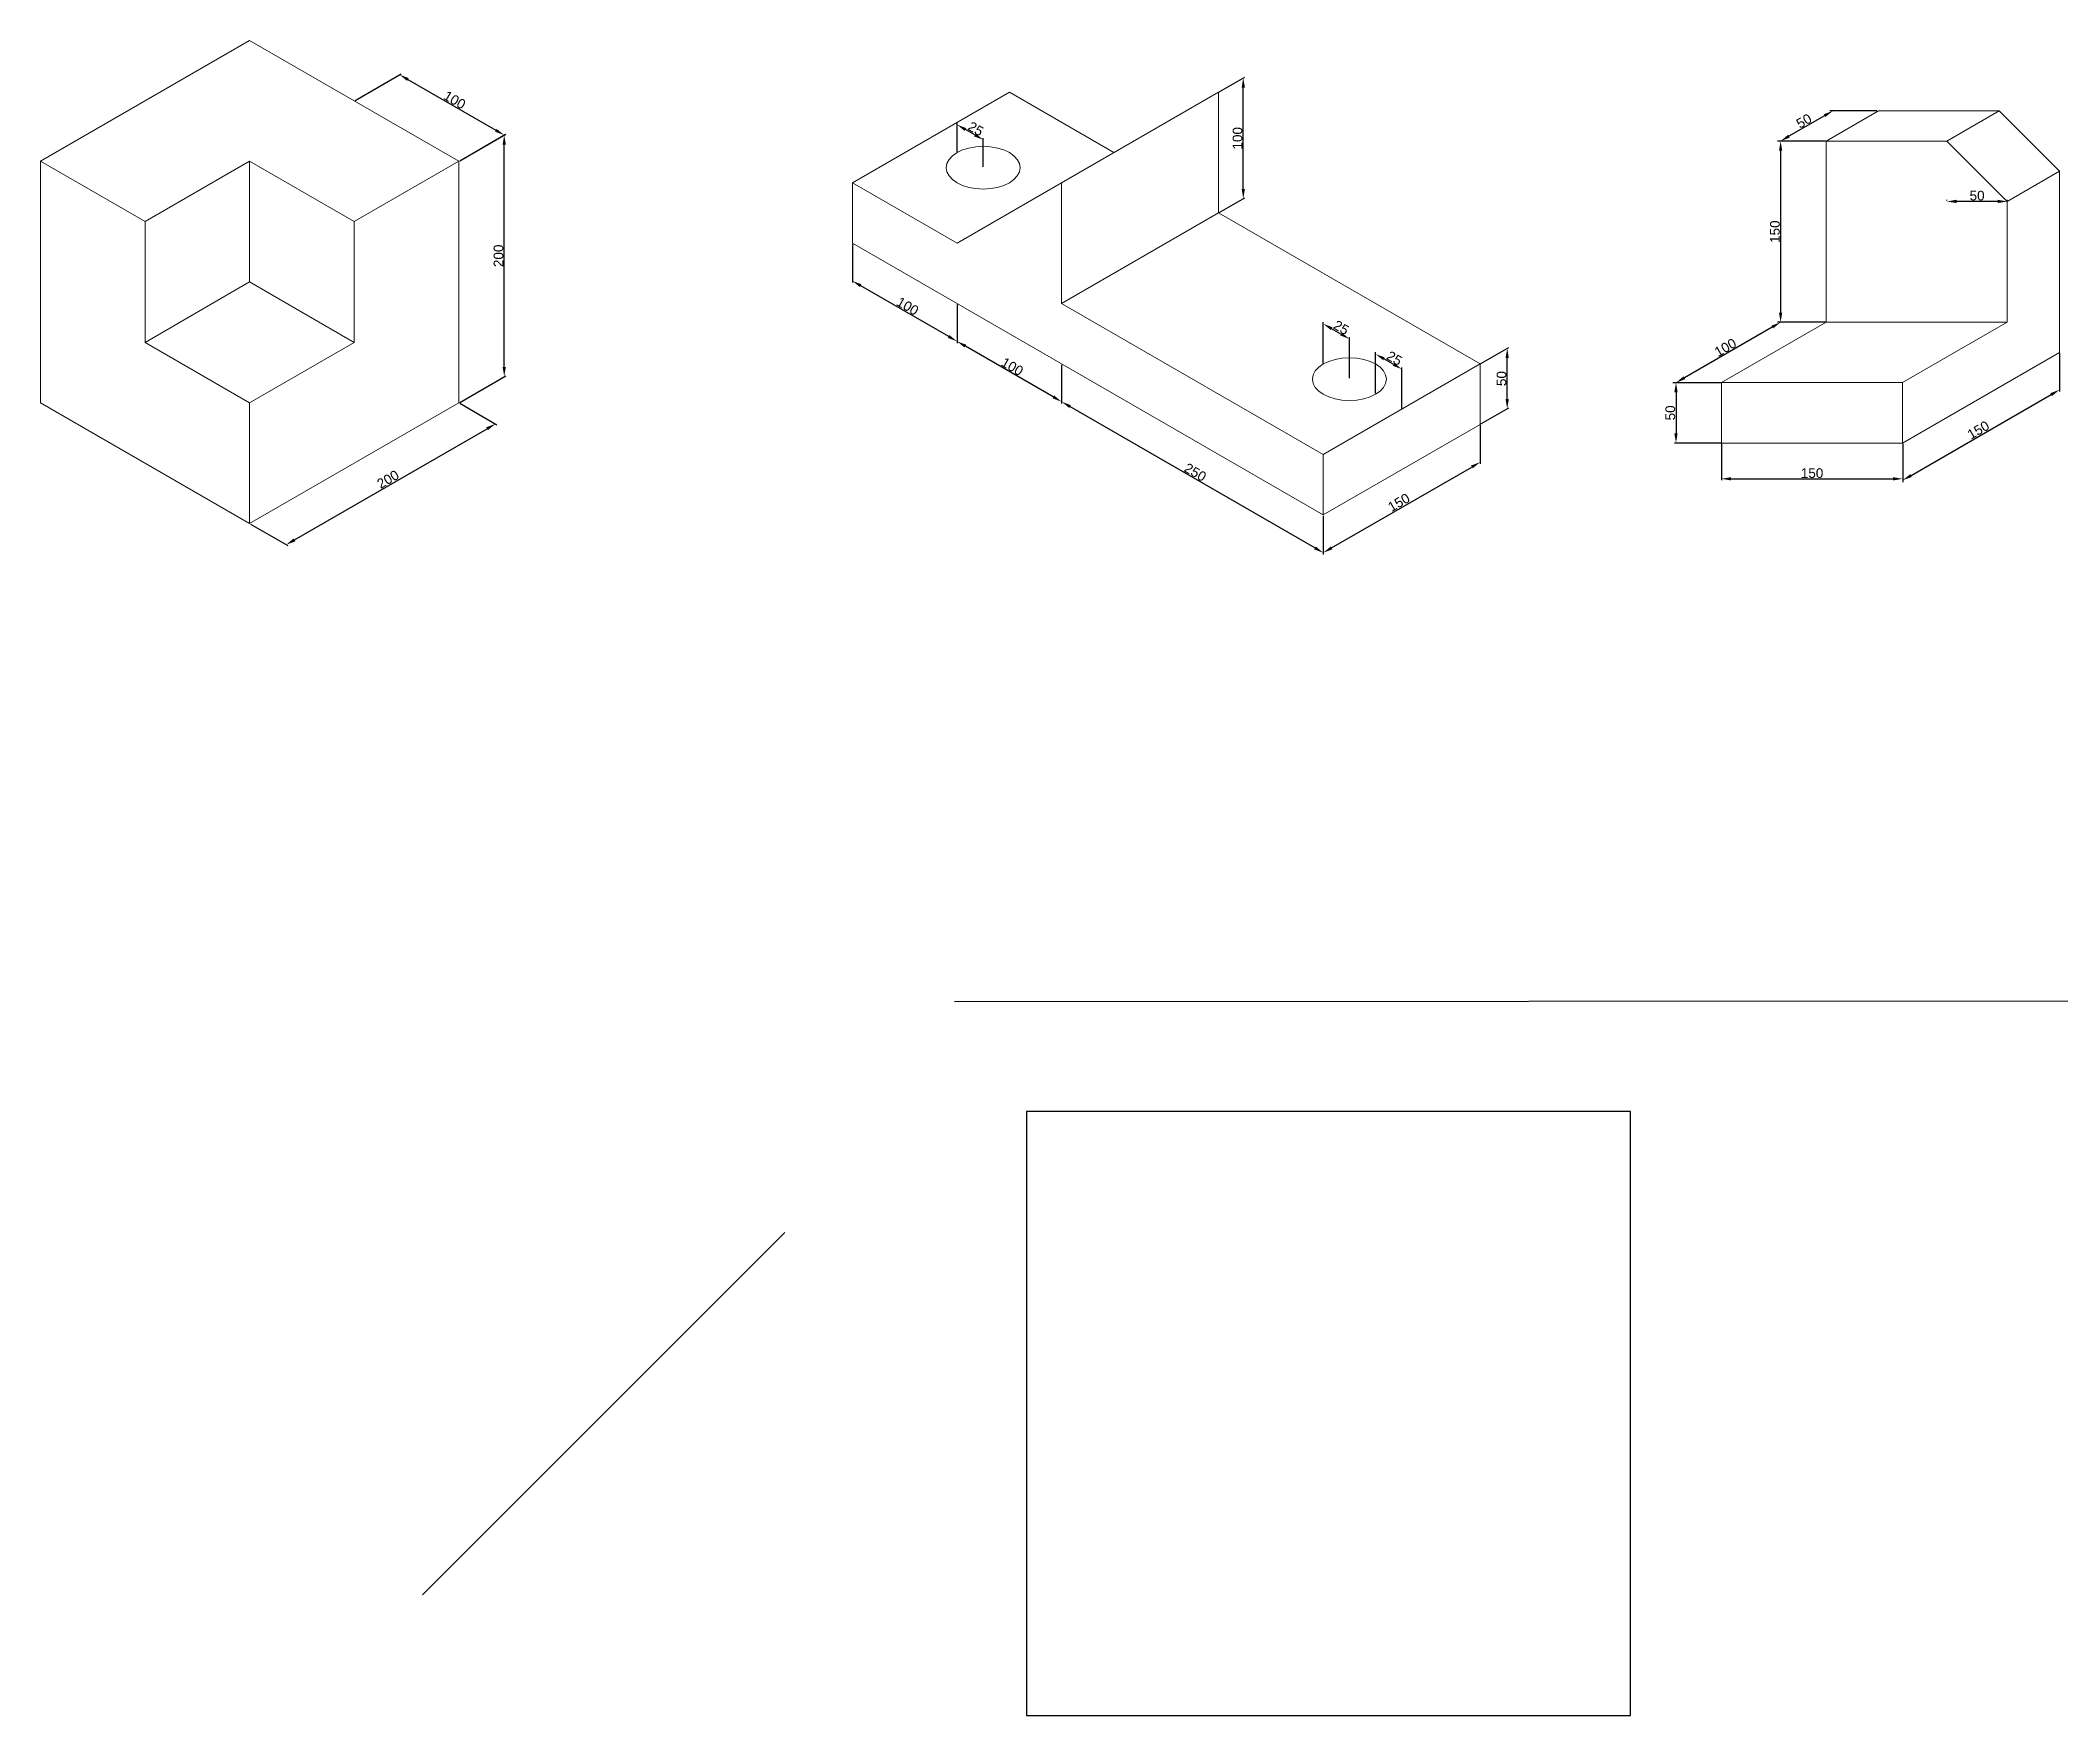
# Model space of a CAD drawing. Header units: millimetres. Extents: x -66 to 3377, y 0 to 1537.
# Drawn here: x -66 to 1605, y 150 to 1537 of the extents above; entities that cross this region are included whole.
import ezdxf

# ---------------------------------------------------------------- set-up
doc = ezdxf.new("R2010")
doc.units = ezdxf.units.MM
doc.layers.add('Dimensions', color=94, linetype='Continuous')
doc.layers.add('Figura', color=7, linetype='Continuous', lineweight=20)
doc.styles.get("Standard").update_dxf_attribs({"font": 'arial.ttf'})
doc.dimstyles.new('DAPC', dxfattribs={"dimtxt": 8, "dimasz": 8, "dimexe": 1.25, "dimexo": 0.625, "dimtad": 1, "dimtxsty": 'Standard', "dimcen": 2.5, "dimadec": 0, "dimazin": 0, "dimtfac": 1, "dimtmove": 0, "dimatfit": 3, "dimfxl": 1, "dimarcsym": 0})

msp = doc.modelspace()

# ---------------------------------------------------------------- blocks, each defined once
blk = doc.blocks.new('*D17')
at = {"layer": 'Defpoints', "color": 0, "transparency": 16777216}
for p in [(1125.5, 1218.9), (1125.5, 1187.6), (995.6, 1143.9)]:
    blk.add_point(p, dxfattribs=at)
at = {"layer": 'Dimensions', "color": 0, "lineweight": -2, "transparency": 16777216}
for p, q in [((1125.5, 1218.2), (1125.5, 1186.2)), ((1002.5, 1116.6), (1118.6, 1183.6)), ((995.6, 1143.2), (995.6, 1111.2))]:
    blk.add_line(p, q, dxfattribs=at)
at = {"layer": 'Dimensions', "color": 0, "transparency": 16777216}
for points in [[(1117.9, 1184.8), (1119.3, 1182.5), (1125.5, 1187.6)], [(1001.9, 1117.8), (1003.2, 1115.5), (995.6, 1112.6)]]:
    blk.add_solid(points, dxfattribs=at)
at = {"layer": 'Dimensions', "color": 0, "transparency": 16777216, "insert": (1058.2, 1154.2), "char_height": 8, "attachment_point": 5, "rotation": 30}
blk.add_mtext('150', dxfattribs=at)
blk = doc.blocks.new('*D18')
at = {"layer": 'Defpoints', "color": 0, "transparency": 16777216}
for p in [(779.1, 1268.9), (779.1, 1237.6), (995.6, 1143.9)]:
    blk.add_point(p, dxfattribs=at)
at = {"layer": 'Dimensions', "color": 0, "lineweight": -2, "transparency": 16777216}
for p, q in [((779.1, 1268.2), (779.1, 1236.2)), ((988.7, 1116.6), (786, 1233.6)), ((995.6, 1143.2), (995.6, 1111.2))]:
    blk.add_line(p, q, dxfattribs=at)
at = {"layer": 'Dimensions', "color": 0, "transparency": 16777216}
for points in [[(786.7, 1234.8), (785.4, 1232.5), (779.1, 1237.6)], [(989.4, 1117.8), (988, 1115.5), (995.6, 1112.6)]]:
    blk.add_solid(points, dxfattribs=at)
at = {"layer": 'Dimensions', "color": 0, "transparency": 16777216, "insert": (889.7, 1179.2), "char_height": 8, "attachment_point": 5, "rotation": 330}
blk.add_mtext('250', dxfattribs=at)
blk = doc.blocks.new('*D19')
at = {"layer": 'Defpoints', "color": 0, "transparency": 16777216}
for p in [(692.5, 1318.9), (692.5, 1287.6), (779.1, 1268.9)]:
    blk.add_point(p, dxfattribs=at)
at = {"layer": 'Dimensions', "color": 0, "lineweight": -2, "transparency": 16777216}
for p, q in [((692.5, 1318.2), (692.5, 1286.2)), ((772.2, 1241.6), (699.4, 1283.6)), ((779.1, 1268.2), (779.1, 1236.2))]:
    blk.add_line(p, q, dxfattribs=at)
at = {"layer": 'Dimensions', "color": 0, "transparency": 16777216}
for points in [[(700.1, 1284.8), (698.8, 1282.5), (692.5, 1287.6)], [(772.9, 1242.8), (771.5, 1240.5), (779.1, 1237.6)]]:
    blk.add_solid(points, dxfattribs=at)
at = {"layer": 'Dimensions', "color": 0, "transparency": 16777216, "insert": (738.2, 1266.7), "char_height": 8, "attachment_point": 5, "rotation": 330}
blk.add_mtext('100', dxfattribs=at)
blk = doc.blocks.new('*D20')
at = {"layer": 'Defpoints', "color": 0, "transparency": 16777216}
for p in [(605.9, 1368.9), (605.9, 1337.6), (692.5, 1318.9)]:
    blk.add_point(p, dxfattribs=at)
at = {"layer": 'Dimensions', "color": 0, "lineweight": -2, "transparency": 16777216}
for p, q in [((605.9, 1368.2), (605.9, 1336.2)), ((685.6, 1291.6), (612.8, 1333.6)), ((692.5, 1318.2), (692.5, 1286.2))]:
    blk.add_line(p, q, dxfattribs=at)
at = {"layer": 'Dimensions', "color": 0, "transparency": 16777216}
for points in [[(613.5, 1334.8), (612.2, 1332.5), (605.9, 1337.6)], [(686.2, 1292.8), (684.9, 1290.5), (692.5, 1287.6)]]:
    blk.add_solid(points, dxfattribs=at)
at = {"layer": 'Dimensions', "color": 0, "transparency": 16777216, "insert": (651.6, 1316.7), "char_height": 8, "attachment_point": 5, "rotation": 330}
blk.add_mtext('100', dxfattribs=at)
blk = doc.blocks.new('*D21')
at = {"layer": 'Defpoints', "color": 0, "transparency": 16777216}
for p in [(995.6, 1302.1), (995.6, 1268.9), (1017.3, 1256.4)]:
    blk.add_point(p, dxfattribs=at)
at = {"layer": 'Dimensions', "color": 0, "lineweight": -2, "transparency": 16777216}
for p, q in [((995.6, 1269.6), (995.6, 1303.6)), ((1010.3, 1293.6), (1002.5, 1298.1)), ((1017.3, 1257.1), (1017.3, 1291.1))]:
    blk.add_line(p, q, dxfattribs=at)
at = {"layer": 'Dimensions', "color": 0, "transparency": 16777216}
for points in [[(1003.2, 1299.3), (1001.9, 1297), (995.6, 1302.1)], [(1011, 1294.8), (1009.7, 1292.5), (1017.3, 1289.6)]]:
    blk.add_solid(points, dxfattribs=at)
at = {"layer": 'Dimensions', "color": 0, "transparency": 16777216, "insert": (1010.5, 1299), "char_height": 8, "attachment_point": 5, "rotation": 330}
blk.add_mtext('25', dxfattribs=at)
blk = doc.blocks.new('*D22')
at = {"layer": 'Defpoints', "color": 0, "transparency": 16777216}
for p in [(692.5, 1467), (692.5, 1443.9), (714.2, 1431.4)]:
    blk.add_point(p, dxfattribs=at)
at = {"layer": 'Dimensions', "color": 0, "lineweight": -2, "transparency": 16777216}
for p, q in [((692.5, 1444.6), (692.5, 1468.4)), ((707.2, 1458.5), (699.4, 1463)), ((714.2, 1432.1), (714.2, 1455.9))]:
    blk.add_line(p, q, dxfattribs=at)
at = {"layer": 'Dimensions', "color": 0, "transparency": 16777216}
for points in [[(700.1, 1464.1), (698.8, 1461.8), (692.5, 1467)], [(707.9, 1459.6), (706.6, 1457.3), (714.2, 1454.5)]]:
    blk.add_solid(points, dxfattribs=at)
at = {"layer": 'Dimensions', "color": 0, "transparency": 16777216, "insert": (708, 1463.5), "char_height": 8, "attachment_point": 5, "rotation": 330}
blk.add_mtext('25', dxfattribs=at)
blk = doc.blocks.new('*D23')
at = {"layer": 'Defpoints', "color": 0, "transparency": 16777216}
for p in [(1038.9, 1277.1), (1038.9, 1243.9), (1060.6, 1231.4)]:
    blk.add_point(p, dxfattribs=at)
at = {"layer": 'Dimensions', "color": 0, "lineweight": -2, "transparency": 16777216}
for p, q in [((1038.9, 1244.6), (1038.9, 1278.6)), ((1053.6, 1268.6), (1045.8, 1273.1)), ((1060.6, 1232.1), (1060.6, 1266.1))]:
    blk.add_line(p, q, dxfattribs=at)
at = {"layer": 'Dimensions', "color": 0, "transparency": 16777216}
for points in [[(1046.5, 1274.3), (1045.2, 1272), (1038.9, 1277.1)], [(1054.3, 1269.8), (1053, 1267.5), (1060.6, 1264.6)]]:
    blk.add_solid(points, dxfattribs=at)
at = {"layer": 'Dimensions', "color": 0, "transparency": 16777216, "insert": (1054.5, 1273.6), "char_height": 8, "attachment_point": 5, "rotation": 330}
blk.add_mtext('25', dxfattribs=at)
blk = doc.blocks.new('*D24')
at = {"layer": 'Defpoints', "color": 0, "transparency": 16777216}
for p in [(929.4, 1505.7), (909, 1493.9), (909, 1393.9)]:
    blk.add_point(p, dxfattribs=at)
at = {"layer": 'Dimensions', "color": 0, "lineweight": -2, "transparency": 16777216}
for p, q in [((909.6, 1494.2), (930.7, 1506.4)), ((929.4, 1413.7), (929.4, 1497.7)), ((909.6, 1394.2), (930.7, 1406.4))]:
    blk.add_line(p, q, dxfattribs=at)
at = {"layer": 'Dimensions', "color": 0, "transparency": 16777216}
for points in [[(928.1, 1497.7), (930.8, 1497.7), (929.4, 1505.7)], [(928.1, 1413.7), (930.8, 1413.7), (929.4, 1405.7)]]:
    blk.add_solid(points, dxfattribs=at)
at = {"layer": 'Dimensions', "color": 0, "transparency": 16777216, "insert": (924.7, 1455.7), "char_height": 8, "attachment_point": 5, "rotation": 90}
blk.add_mtext('100', dxfattribs=at)
blk = doc.blocks.new('*D25')
at = {"layer": 'Defpoints', "color": 0, "transparency": 16777216}
for p in [(280.2, 1236.8), (310.5, 1219.3), (107, 1136.8)]:
    blk.add_point(p, dxfattribs=at)
at = {"layer": 'Dimensions', "color": 0, "lineweight": -2, "transparency": 16777216}
for p, q in [((280.9, 1236.4), (311.7, 1218.6)), ((144.2, 1123.3), (303.5, 1215.3)), ((107.6, 1136.4), (138.5, 1118.6))]:
    blk.add_line(p, q, dxfattribs=at)
at = {"layer": 'Dimensions', "color": 0, "transparency": 16777216}
for points in [[(302.9, 1216.5), (304.2, 1214.1), (310.5, 1219.3)], [(143.5, 1124.5), (144.9, 1122.1), (137.3, 1119.3)]]:
    blk.add_solid(points, dxfattribs=at)
at = {"layer": 'Dimensions', "color": 0, "transparency": 16777216, "insert": (221.5, 1173.4), "char_height": 8, "attachment_point": 5, "rotation": 30}
blk.add_mtext('200', dxfattribs=at)
blk = doc.blocks.new('*D26')
at = {"layer": 'Defpoints', "color": 0, "transparency": 16777216}
for p in [(317.7, 1458.4), (280.2, 1436.8), (280.2, 1236.8)]:
    blk.add_point(p, dxfattribs=at)
at = {"layer": 'Dimensions', "color": 0, "lineweight": -2, "transparency": 16777216}
for p, q in [((280.9, 1437.1), (319, 1459.1)), ((317.7, 1266.4), (317.7, 1450.4)), ((280.9, 1237.1), (319, 1259.1))]:
    blk.add_line(p, q, dxfattribs=at)
at = {"layer": 'Dimensions', "color": 0, "transparency": 16777216}
for points in [[(316.4, 1450.4), (319.1, 1450.4), (317.7, 1458.4)], [(316.4, 1266.4), (319.1, 1266.4), (317.7, 1258.4)]]:
    blk.add_solid(points, dxfattribs=at)
at = {"layer": 'Dimensions', "color": 0, "transparency": 16777216, "insert": (313, 1358.4), "char_height": 8, "attachment_point": 5, "rotation": 90}
blk.add_mtext('200', dxfattribs=at)
blk = doc.blocks.new('*D27')
at = {"layer": 'Defpoints', "color": 0, "transparency": 16777216}
for p in [(193.6, 1486.8), (317.7, 1458.4), (280.2, 1436.8)]:
    blk.add_point(p, dxfattribs=at)
at = {"layer": 'Dimensions', "color": 0, "lineweight": -2, "transparency": 16777216}
for p, q in [((194.3, 1487.1), (232.3, 1509.1)), ((238, 1504.4), (310.7, 1462.4)), ((280.9, 1437.1), (318.9, 1459.1))]:
    blk.add_line(p, q, dxfattribs=at)
at = {"layer": 'Dimensions', "color": 0, "transparency": 16777216}
for points in [[(238.6, 1505.5), (237.3, 1503.2), (231.1, 1508.4)], [(311.4, 1463.5), (310.1, 1461.2), (317.7, 1458.4)]]:
    blk.add_solid(points, dxfattribs=at)
at = {"layer": 'Dimensions', "color": 0, "transparency": 16777216, "insert": (276.7, 1487.4), "char_height": 8, "attachment_point": 5, "rotation": 330}
blk.add_mtext('100', dxfattribs=at)
blk = doc.blocks.new('*D28')
at = {"layer": 'Defpoints', "color": 0, "transparency": 16777216}
for p in [(1147.9, 1281.8), (1125.5, 1268.9), (1125.5, 1218.9)]:
    blk.add_point(p, dxfattribs=at)
at = {"layer": 'Dimensions', "color": 0, "lineweight": -2, "transparency": 16777216}
for p, q in [((1126.1, 1269.2), (1149.1, 1282.5)), ((1147.9, 1239.8), (1147.9, 1273.8)), ((1126.1, 1219.2), (1149.1, 1232.5))]:
    blk.add_line(p, q, dxfattribs=at)
at = {"layer": 'Dimensions', "color": 0, "transparency": 16777216}
for points in [[(1146.5, 1273.8), (1149.2, 1273.8), (1147.9, 1281.8)], [(1146.5, 1239.8), (1149.2, 1239.8), (1147.9, 1231.8)]]:
    blk.add_solid(points, dxfattribs=at)
at = {"layer": 'Dimensions', "color": 0, "transparency": 16777216, "insert": (1143.2, 1256.8), "char_height": 8, "attachment_point": 5, "rotation": 90}
blk.add_mtext('50', dxfattribs=at)
blk = doc.blocks.new('*D29')
at = {"layer": 'Defpoints', "color": 0, "transparency": 16777216}
for p in [(1325.2, 1203.4), (1475.2, 1203.4), (1475.2, 1173.8)]:
    blk.add_point(p, dxfattribs=at)
at = {"layer": 'Dimensions', "color": 0, "lineweight": -2, "transparency": 16777216}
for p, q in [((1325.2, 1202.8), (1325.2, 1172.6)), ((1475.2, 1202.8), (1475.2, 1172.6)), ((1333.2, 1173.8), (1467.2, 1173.8))]:
    blk.add_line(p, q, dxfattribs=at)
at = {"layer": 'Dimensions', "color": 0, "transparency": 16777216}
for points in [[(1333.2, 1175.2), (1333.2, 1172.5), (1325.2, 1173.8)], [(1467.2, 1175.2), (1467.2, 1172.5), (1475.2, 1173.8)]]:
    blk.add_solid(points, dxfattribs=at)
at = {"layer": 'Dimensions', "color": 0, "transparency": 16777216, "insert": (1400.2, 1178.5), "char_height": 8, "attachment_point": 5}
blk.add_mtext('150', dxfattribs=at)
blk = doc.blocks.new('*D30')
at = {"layer": 'Defpoints', "color": 0, "transparency": 16777216}
for p in [(1605.1, 1278.4), (1605.1, 1247.6), (1475.2, 1203.4)]:
    blk.add_point(p, dxfattribs=at)
at = {"layer": 'Dimensions', "color": 0, "lineweight": -2, "transparency": 16777216}
for p, q in [((1605.1, 1277.7), (1605.1, 1246.1)), ((1482.1, 1176.6), (1598.2, 1243.6)), ((1475.2, 1202.7), (1475.2, 1171.1))]:
    blk.add_line(p, q, dxfattribs=at)
at = {"layer": 'Dimensions', "color": 0, "transparency": 16777216}
for points in [[(1597.5, 1244.7), (1598.8, 1242.4), (1605.1, 1247.6)], [(1481.5, 1177.7), (1482.8, 1175.4), (1475.2, 1172.6)]]:
    blk.add_solid(points, dxfattribs=at)
at = {"layer": 'Dimensions', "color": 0, "transparency": 16777216, "insert": (1537.8, 1214.2), "char_height": 8, "attachment_point": 5, "rotation": 30}
blk.add_mtext('150', dxfattribs=at)
blk = doc.blocks.new('*D31')
at = {"layer": 'Defpoints', "color": 0, "transparency": 16777216}
for p in [(1325.2, 1253.4), (1287.6, 1203.4), (1325.2, 1203.4)]:
    blk.add_point(p, dxfattribs=at)
at = {"layer": 'Dimensions', "color": 0, "lineweight": -2, "transparency": 16777216}
for p, q in [((1324.6, 1253.4), (1286.3, 1253.4)), ((1287.6, 1245.4), (1287.6, 1211.4)), ((1324.6, 1203.4), (1286.3, 1203.4))]:
    blk.add_line(p, q, dxfattribs=at)
at = {"layer": 'Dimensions', "color": 0, "transparency": 16777216}
for points in [[(1286.2, 1245.4), (1288.9, 1245.4), (1287.6, 1253.4)], [(1286.2, 1211.4), (1288.9, 1211.4), (1287.6, 1203.4)]]:
    blk.add_solid(points, dxfattribs=at)
at = {"layer": 'Dimensions', "color": 0, "transparency": 16777216, "insert": (1282.9, 1228.4), "char_height": 8, "attachment_point": 5, "rotation": 90}
blk.add_mtext('50', dxfattribs=at)
blk = doc.blocks.new('*D32')
at = {"layer": 'Defpoints', "color": 0, "transparency": 16777216}
for p in [(1455.1, 1478.4), (1374.2, 1453.4), (1411.8, 1453.4)]:
    blk.add_point(p, dxfattribs=at)
at = {"layer": 'Dimensions', "color": 0, "lineweight": -2, "transparency": 16777216}
for p, q in [((1410.5, 1474.4), (1381.1, 1457.4)), ((1453.8, 1478.4), (1415, 1478.4)), ((1410.5, 1453.4), (1371.7, 1453.4))]:
    blk.add_line(p, q, dxfattribs=at)
at = {"layer": 'Dimensions', "color": 0, "transparency": 16777216}
for points in [[(1409.9, 1475.6), (1411.2, 1473.3), (1417.5, 1478.4)], [(1380.4, 1458.6), (1381.8, 1456.3), (1374.2, 1453.4)]]:
    blk.add_solid(points, dxfattribs=at)
at = {"layer": 'Dimensions', "color": 0, "transparency": 16777216, "insert": (1393.5, 1470), "char_height": 8, "attachment_point": 5, "rotation": 30}
blk.add_mtext('50', dxfattribs=at)
blk = doc.blocks.new('*D33')
at = {"layer": 'Defpoints', "color": 0, "transparency": 16777216}
for p in [(1411.8, 1453.4), (1374.2, 1303.4), (1411.8, 1303.4)]:
    blk.add_point(p, dxfattribs=at)
at = {"layer": 'Dimensions', "color": 0, "lineweight": -2, "transparency": 16777216}
for p, q in [((1411.2, 1453.4), (1372.9, 1453.4)), ((1374.2, 1445.4), (1374.2, 1311.4)), ((1411.2, 1303.4), (1372.9, 1303.4))]:
    blk.add_line(p, q, dxfattribs=at)
at = {"layer": 'Dimensions', "color": 0, "transparency": 16777216}
for points in [[(1372.8, 1445.4), (1375.5, 1445.4), (1374.2, 1453.4)], [(1372.8, 1311.4), (1375.5, 1311.4), (1374.2, 1303.4)]]:
    blk.add_solid(points, dxfattribs=at)
at = {"layer": 'Dimensions', "color": 0, "transparency": 16777216, "insert": (1369.5, 1378.4), "char_height": 8, "attachment_point": 5, "rotation": 90}
blk.add_mtext('150', dxfattribs=at)
blk = doc.blocks.new('*D34')
at = {"layer": 'Defpoints', "color": 0, "transparency": 16777216}
for p in [(1511.8, 1403.4), (1511.8, 1403.4), (1561.8, 1403.4)]:
    blk.add_point(p, dxfattribs=at)
at = {"layer": 'Dimensions', "color": 0, "lineweight": -2, "transparency": 16777216}
for p, q in [((1511.8, 1404.1), (1511.8, 1404.7)), ((1561.8, 1404.1), (1561.8, 1404.7)), ((1553.8, 1403.4), (1519.8, 1403.4))]:
    blk.add_line(p, q, dxfattribs=at)
at = {"layer": 'Dimensions', "color": 0, "transparency": 16777216}
for points in [[(1519.8, 1404.8), (1519.8, 1402.1), (1511.8, 1403.4)], [(1553.8, 1404.8), (1553.8, 1402.1), (1561.8, 1403.4)]]:
    blk.add_solid(points, dxfattribs=at)
at = {"layer": 'Dimensions', "color": 0, "transparency": 16777216, "insert": (1536.8, 1408.2), "char_height": 8, "attachment_point": 5}
blk.add_mtext('50', dxfattribs=at)
blk = doc.blocks.new('*D35')
at = {"layer": 'Defpoints', "color": 0, "transparency": 16777216}
for p in [(1411.8, 1303.4), (1287.6, 1253.4), (1325.2, 1253.4)]:
    blk.add_point(p, dxfattribs=at)
at = {"layer": 'Dimensions', "color": 0, "lineweight": -2, "transparency": 16777216}
for p, q in [((1367.2, 1299.4), (1294.5, 1257.4)), ((1410.5, 1303.4), (1371.7, 1303.4)), ((1323.9, 1253.4), (1285.1, 1253.4))]:
    blk.add_line(p, q, dxfattribs=at)
at = {"layer": 'Dimensions', "color": 0, "transparency": 16777216}
for points in [[(1366.6, 1300.6), (1367.9, 1298.3), (1374.2, 1303.4)], [(1293.8, 1258.6), (1295.2, 1256.3), (1287.6, 1253.4)]]:
    blk.add_solid(points, dxfattribs=at)
at = {"layer": 'Dimensions', "color": 0, "transparency": 16777216, "insert": (1328.5, 1282.5), "char_height": 8, "attachment_point": 5, "rotation": 30}
blk.add_mtext('100', dxfattribs=at)

# ---------------------------------------------------------------- dimensions: what is measured, and where the dimension line sits
at = {"layer": 'Dimensions'}
for p1, p2, distance, picture, middle in [((193.626, 1486.754), (280.228, 1436.754), 37.427, '*D27', (276.709, 1487.441)), ((1455.099, 1478.443), (1411.797, 1453.443), -18.817, '*D32', (1393.459, 1470.022)), ((1411.797, 1303.443), (1325.195, 1253.443), -18.817, '*D35', (1328.507, 1282.522)), ((1125.523, 1218.874), (1125.523, 1268.874), -22.357, '*D28', (1143.17, 1256.782)), ((1475.195, 1203.443), (1605.099, 1278.443), -26.723, '*D30', (1537.792, 1214.164)), ((995.619, 1143.874), (779.113, 1268.874), 27.059, '*D18', (889.721, 1179.208)), ((107.023, 1136.754), (280.228, 1236.754), -30.239, '*D25', (221.51, 1173.374)), ((995.619, 1143.874), (1125.523, 1218.874), -27.059, '*D17', (1058.216, 1154.208))]:
    dim = msp.add_aligned_dim(p1=p1, p2=p2, distance=distance, dimstyle='DAPC', dxfattribs=at)
    dim.commit()
    dim.dimension.update_dxf_attribs({"geometry": picture, "text_midpoint": middle})
for base, p1, p2, angle, picture, middle in [((929.443, 1505.667), (909.017, 1393.874), (909.017, 1493.874), 90, '*D24', (924.734, 1455.667)), ((317.718, 1458.399), (280.228, 1236.754), (280.228, 1436.754), 90, '*D26', (313.009, 1358.399)), ((1374.163, 1303.443), (1411.797, 1453.443), (1411.797, 1303.443), 90, '*D33', (1369.453, 1378.443)), ((605.908, 1337.629), (692.51, 1318.874), (605.908, 1368.874), 330, '*D20', (651.564, 1316.708)), ((692.51, 1287.629), (779.113, 1268.874), (692.51, 1318.874), 330, '*D19', (738.166, 1266.708))]:
    dim = msp.add_linear_dim(base=base, p1=p1, p2=p2, angle=angle, dimstyle='DAPC', dxfattribs=at)
    dim.commit()
    dim.dimension.update_dxf_attribs({"geometry": picture, "text_midpoint": middle})
for base, p1, p2, angle, picture, middle, dimtype in [((692.51, 1466.99), (714.161, 1431.374), (692.51, 1443.874), 150, '*D22', (705.69, 1459.38), 161), ((995.619, 1302.145), (1017.27, 1256.374), (995.619, 1268.874), 150, '*D21', (1008.149, 1294.91), 161), ((1038.921, 1277.145), (1060.571, 1231.374), (1038.921, 1243.874), 150, '*D23', (1052.101, 1269.535), 161), ((1287.56, 1203.443), (1325.195, 1253.443), (1325.195, 1203.443), 90, '*D31', (1287.56, 1228.443), 160)]:
    dim = msp.add_linear_dim(base=base, p1=p1, p2=p2, angle=angle, dimstyle='DAPC', dxfattribs=at)
    dim.commit()
    dim.dimension.update_dxf_attribs({"geometry": picture, "text_midpoint": middle, "dimtype": dimtype})
for base, p1, p2, picture, middle in [((1511.797, 1403.443), (1561.797, 1403.443), (1511.797, 1403.443), '*D34', (1536.797, 1408.153)), ((1475.195, 1173.835), (1325.195, 1203.443), (1475.195, 1203.443), '*D29', (1400.195, 1178.545))]:
    dim = msp.add_linear_dim(base=base, p1=p1, p2=p2, dimstyle='DAPC', dxfattribs=at)
    dim.commit()
    dim.dimension.update_dxf_attribs({"geometry": picture, "text_midpoint": middle})

# ---------------------------------------------------------------- linework, layer by layer
for p, q in [((690.299, 741.151), (3377.068, 742.809)), ((1250, 650), (750, 650)), ((750, 650), (750, 150)), ((1250, 150), (1250, 650)), ((250, 250), (550, 550)), ((750, 150), (1250, 150))]:
    msp.add_line(p, q)
at = {"layer": 'Figura'}
for p, q in [((-66.182, 1436.754), (107.023, 1536.754)), ((107.023, 1536.754), (280.228, 1436.754)), ((735.812, 1493.874), (605.908, 1418.874)), ((822.414, 1443.874), (735.812, 1493.874)), ((779.113, 1418.874), (909.017, 1493.874)), ((909.017, 1393.874), (909.017, 1493.874)), ((1455.099, 1478.443), (1411.797, 1453.443)), ((1455.099, 1478.443), (1555.099, 1478.443)), ((1555.099, 1478.443), (1511.797, 1453.443)), ((1555.099, 1478.443), (1605.099, 1428.443)), ((1411.797, 1453.443), (1411.797, 1303.443)), ((1411.797, 1453.443), (1511.797, 1453.443)), ((1511.797, 1453.443), (1561.797, 1403.443)), ((-66.182, 1236.754), (-66.182, 1436.754)), ((-66.182, 1436.754), (20.421, 1386.754)), ((107.023, 1436.754), (20.421, 1386.754)), ((193.626, 1386.754), (107.023, 1436.754)), ((107.023, 1436.754), (107.023, 1336.754)), ((280.228, 1436.754), (193.626, 1386.754)), ((280.228, 1236.754), (280.228, 1436.754)), ((1561.797, 1403.443), (1605.099, 1428.443)), ((1605.099, 1278.443), (1605.099, 1428.443)), ((605.908, 1368.874), (605.908, 1418.874)), ((605.908, 1418.874), (692.51, 1368.874)), ((605.908, 1418.874), (692.51, 1368.874)), ((692.51, 1368.874), (779.113, 1418.874)), ((779.113, 1318.874), (779.113, 1418.874)), ((779.113, 1318.874), (909.017, 1393.874)), ((1125.523, 1268.874), (909.017, 1393.874)), ((1561.797, 1403.443), (1561.797, 1303.443)), ((20.421, 1386.754), (20.421, 1286.754)), ((193.626, 1286.754), (193.626, 1386.754)), ((995.619, 1143.874), (605.908, 1368.874)), ((107.023, 1336.754), (20.421, 1286.754)), ((107.023, 1336.754), (193.626, 1286.754)), ((995.619, 1193.874), (779.113, 1318.874)), ((779.113, 1318.874), (995.619, 1193.874)), ((1411.797, 1303.443), (1325.195, 1253.443)), ((1411.797, 1303.443), (1561.797, 1303.443)), ((1561.797, 1303.443), (1475.195, 1253.443)), ((20.421, 1286.754), (107.023, 1236.754)), ((107.023, 1236.754), (193.626, 1286.754)), ((1475.195, 1203.443), (1605.099, 1278.443)), ((1125.523, 1268.874), (995.619, 1193.874)), ((1125.523, 1218.874), (1125.523, 1268.874)), ((107.023, 1136.754), (-66.182, 1236.754)), ((107.023, 1136.754), (280.228, 1236.754)), ((107.023, 1236.754), (107.023, 1136.754)), ((1475.195, 1253.443), (1325.195, 1253.443)), ((1325.195, 1253.443), (1325.195, 1203.443)), ((1475.195, 1203.443), (1475.195, 1253.443)), ((995.619, 1143.874), (1125.523, 1218.874)), ((1325.195, 1203.443), (1475.195, 1203.443)), ((995.619, 1193.874), (995.619, 1143.874))]:
    msp.add_line(p, q, dxfattribs=at)
for centre in [(714.161, 1431.374), (1017.27, 1256.374)]:
    msp.add_ellipse(centre, major_axis=(-30.619, 0), ratio=0.57735027, dxfattribs=at)

msp.set_redraw_order([(e.dxf.handle, doc.entitydb.next_handle()) for e in msp.query("TEXT MTEXT ATTDEF DIMENSION ARC_DIMENSION")])  # texts and dimensions are drawn at this point

doc.saveas('drawing.dxf')
